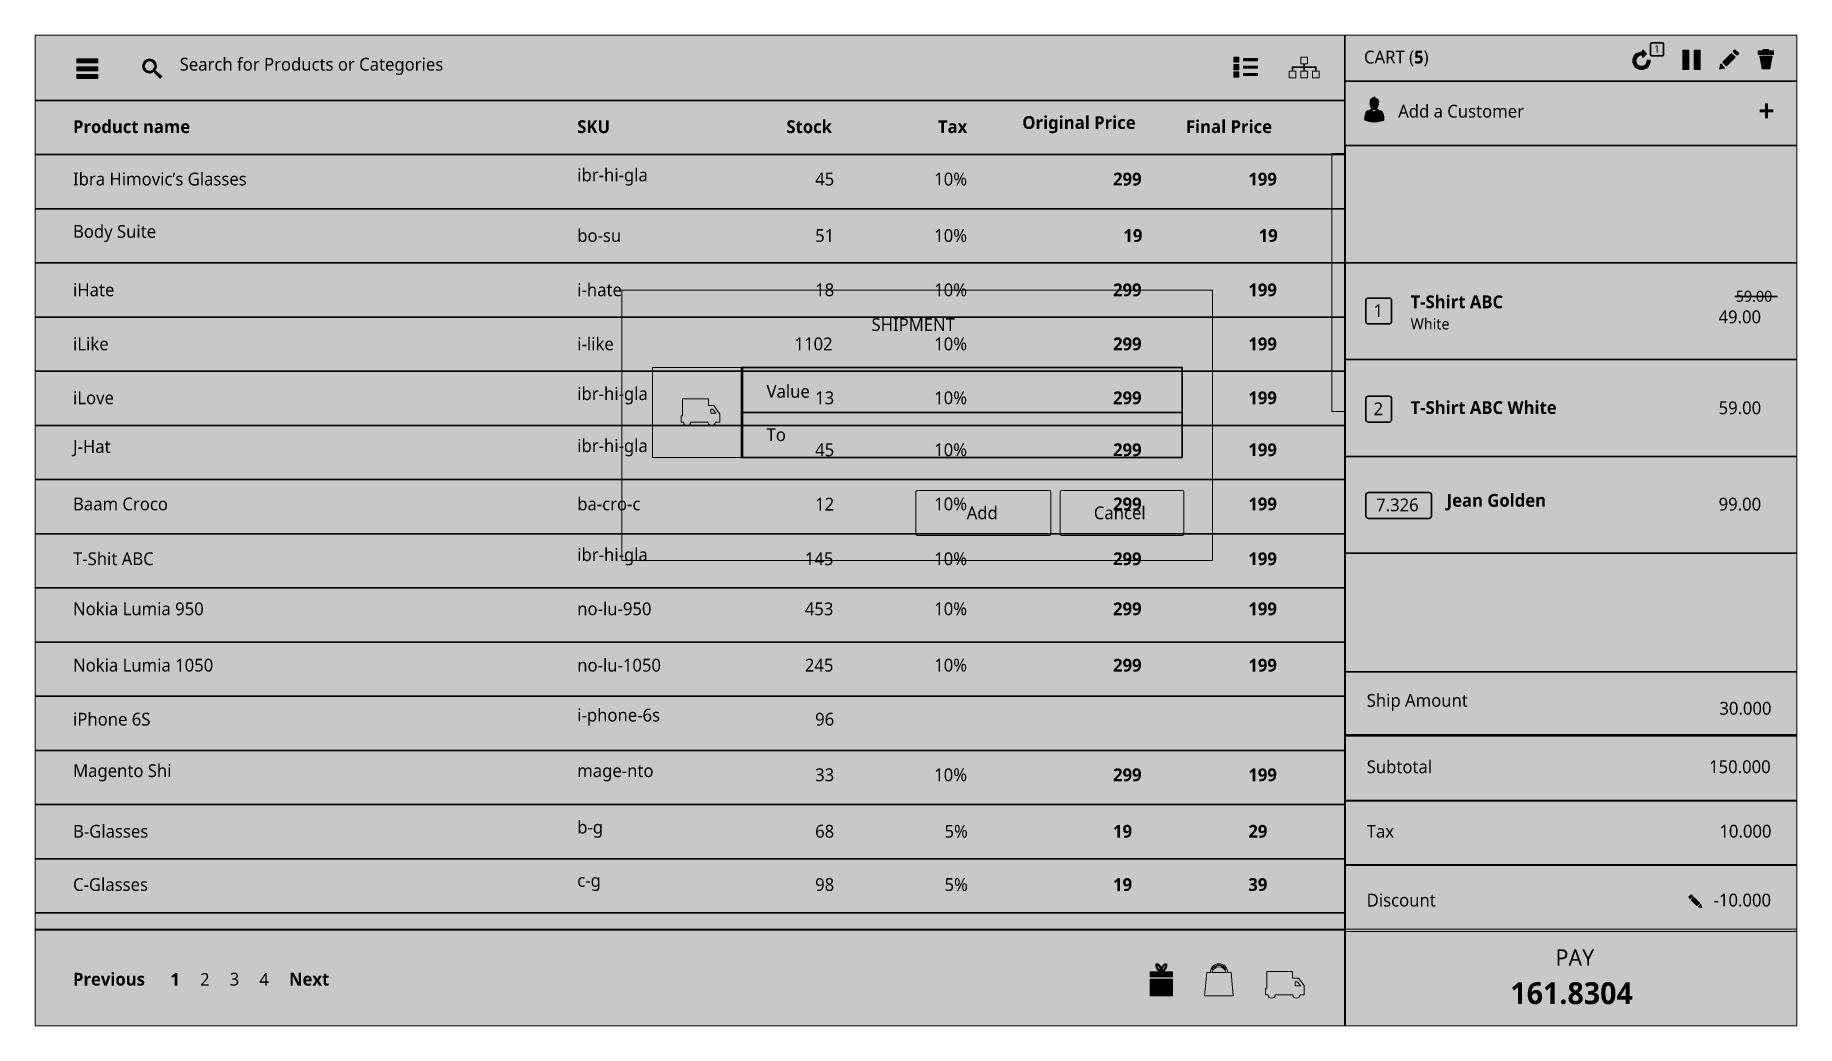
# Model space of a CAD drawing. Header units: inches. Extents: x 0 to 1366, y -768 to 0.
import ezdxf

# ---------------------------------------------------------------- set-up
doc = ezdxf.new("R2010")
doc.units = ezdxf.units.IN
doc.header["$MEASUREMENT"] = 0
for name, color, linetype in [('Container', 7, 'Continuous'), ('Layouts', 7, 'Continuous'), ('Lines', 7, 'Continuous'), ('Main', 7, 'Continuous'), ('Subject', 7, 'Continuous')]:
    doc.layers.add(name, color=color, linetype=linetype)

msp = doc.modelspace()

# ---------------------------------------------------------------- texts
at = {"layer": 'Main', "color": 251, "true_color": 0x4d4d4d, "char_height": 9.912, "attachment_point": 7}
for s, insert in [('\\fOpen Sans|b0|i0|c0|p34;\\W1;CART (\\fOpen Sans|b1|i0|c0|p34;5\\fOpen Sans|b0|i0|c0|p34;)', (1030.4, -24.1)), ('\\fOpen Sans|b1|i0|c0|p34;\\W1;Product name', (29.3, -76)), ('\\fOpen Sans|b1|i0|c0|p34;\\W1;SKU', (420.3, -76)), ('\\fOpen Sans|b1|i0|c0|p34;\\W1;Stock', (582.5, -76)), ('\\fOpen Sans|b1|i0|c0|p34;\\W1;Tax', (700, -76)), ('\\fOpen Sans|b1|i0|c0|p34;\\W1;Original Price', (765.4, -76)), ('\\fOpen Sans|b1|i0|c0|p34;\\W1;Final Price', (892.3, -76)), ('\\fOpen Sans|b0|i0|c0|p34;\\W1;Ibra Himovic’s Glasses', (29.3, -116.6)), ('\\fOpen Sans|b0|i0|c0|p34;\\W1;ibr-hi-gla', (420.3, -116.6)), ('\\fOpen Sans|b0|i0|c0|p34;\\W1;45', (604.8, -116.6)), ('\\fOpen Sans|b0|i0|c0|p34;\\W1;10%', (697.1, -116.6)), ('\\fOpen Sans|b1|i0|c0|p34;\\W1;299', (835.8, -116.6)), ('\\fOpen Sans|b1|i0|c0|p34;\\W1;199', (940.7, -116.6)), ('\\fOpen Sans|b0|i0|c0|p34;\\W1;Body Suite', (29.3, -160.4)), ('\\fOpen Sans|b0|i0|c0|p34;\\W1;bo-su', (420.3, -160.4)), ('\\fOpen Sans|b0|i0|c0|p34;\\W1;10%', (697.1, -160.4)), ('\\fOpen Sans|b1|i0|c0|p34;\\W1;19', (843.8, -160.4)), ('\\fOpen Sans|b1|i0|c0|p34;\\W1;19', (948.7, -160.4)), ('\\fOpen Sans|b0|i0|c0|p34;\\W1;51', (604.8, -160.4)), ('\\fOpen Sans|b0|i0|c0|p34;\\W1;iHate', (29.3, -202.5)), ('\\fOpen Sans|b0|i0|c0|p34;\\W1;i-hate', (420.3, -202.5)), ('\\fOpen Sans|b0|i0|c0|p34;\\W1;18', (604.8, -202.5)), ('\\fOpen Sans|b0|i0|c0|p34;\\W1;10%', (697.1, -202.5)), ('\\fOpen Sans|b1|i0|c0|p34;\\W1;299', (835.8, -202.5)), ('\\fOpen Sans|b1|i0|c0|p34;\\W1;199', (940.7, -202.5)), ('\\fOpen Sans|b1|i0|c0|p34;\\W1;T-Shirt ABC', (1066.5, -211.8)), ('\\fOpen Sans|b0|i0|c0|p34;\\W1;1', (1037.8, -218.5)), ('\\fOpen Sans|b0|i0|c0|p34;\\W1;49.00', (1305.3, -223.5)), ('\\fOpen Sans|b0|i0|c0|p34;\\W1;iLike', (29.3, -244.4)), ('\\fOpen Sans|b0|i0|c0|p34;\\W1;i-like', (420.3, -244.4)), ('\\fOpen Sans|b0|i0|c0|p34;\\W1;1102', (588.8, -244.4)), ('\\fOpen Sans|b0|i0|c0|p34;\\W1;10%', (697.1, -244.4)), ('\\fOpen Sans|b1|i0|c0|p34;\\W1;299', (835.8, -244.4)), ('\\fOpen Sans|b1|i0|c0|p34;\\W1;199', (940.7, -244.4)), ('\\fOpen Sans|b0|i0|c0|p34;\\W1;ibr-hi-gla', (420.3, -286.2)), ('\\fOpen Sans|b0|i0|c0|p34;\\W1;iLove', (29.3, -286.2)), ('\\fOpen Sans|b0|i0|c0|p34;\\W1;13', (604.8, -286.2)), ('\\fOpen Sans|b0|i0|c0|p34;\\W1;10%', (697.1, -286.2)), ('\\fOpen Sans|b1|i0|c0|p34;\\W1;299', (835.8, -286.2)), ('\\fOpen Sans|b1|i0|c0|p34;\\W1;199', (940.7, -286.2)), ('\\fOpen Sans|b0|i0|c0|p34;\\W1;2', (1037.8, -294.6)), ('\\fOpen Sans|b1|i0|c0|p34;\\W1;T-Shirt ABC White', (1066.5, -293.8)), ('\\fOpen Sans|b0|i0|c0|p34;\\W1;59.00', (1305.4, -294)), ('\\fOpen Sans|b0|i0|c0|p34;\\W1;J-Hat', (29.3, -326.5)), ('\\fOpen Sans|b0|i0|c0|p34;\\W1;ibr-hi-gla', (420.3, -326.5)), ('\\fOpen Sans|b0|i0|c0|p34;\\W1;45', (604.8, -326.5)), ('\\fOpen Sans|b0|i0|c0|p34;\\W1;10%', (697.1, -326.5)), ('\\fOpen Sans|b1|i0|c0|p34;\\W1;299', (835.8, -326.5)), ('\\fOpen Sans|b1|i0|c0|p34;\\W1;199', (940.7, -326.5)), ('\\fOpen Sans|b1|i0|c0|p34;\\W1;Jean Golden', (1094.5, -368.5)), ('\\fOpen Sans|b0|i0|c0|p34;\\W1;Baam Croco', (29.3, -368.5)), ('\\fOpen Sans|b0|i0|c0|p34;\\W1;ba-cro-c', (420.3, -368.5)), ('\\fOpen Sans|b0|i0|c0|p34;\\W1;12', (604.8, -368.5)), ('\\fOpen Sans|b0|i0|c0|p34;\\W1;10%', (697.1, -368.5)), ('\\fOpen Sans|b1|i0|c0|p34;\\W1;299', (835.8, -368.5)), ('\\fOpen Sans|b1|i0|c0|p34;\\W1;199', (940.7, -368.5)), ('\\fOpen Sans|b0|i0|c0|p34;\\W1;7.326', (1039.8, -369.3)), ('\\fOpen Sans|b0|i0|c0|p34;\\W1;99.00', (1305.4, -368.7)), ('\\fOpen Sans|b0|i0|c0|p34;\\W1;T-Shit ABC', (29.3, -411)), ('\\fOpen Sans|b0|i0|c0|p34;\\W1;ibr-hi-gla', (420.3, -411)), ('\\fOpen Sans|b0|i0|c0|p34;\\W1;145', (596.8, -411)), ('\\fOpen Sans|b0|i0|c0|p34;\\W1;10%', (697.1, -411)), ('\\fOpen Sans|b1|i0|c0|p34;\\W1;299', (835.8, -411)), ('\\fOpen Sans|b1|i0|c0|p34;\\W1;199', (940.7, -411)), ('\\fOpen Sans|b0|i0|c0|p34;\\W1;Nokia Lumia 950', (29.3, -449.8)), ('\\fOpen Sans|b0|i0|c0|p34;\\W1;no-lu-950', (420.3, -449.8)), ('\\fOpen Sans|b0|i0|c0|p34;\\W1;453', (596.8, -449.8)), ('\\fOpen Sans|b0|i0|c0|p34;\\W1;10%', (697.1, -449.8)), ('\\fOpen Sans|b1|i0|c0|p34;\\W1;299', (835.8, -449.8)), ('\\fOpen Sans|b1|i0|c0|p34;\\W1;199', (940.7, -449.8)), ('\\fOpen Sans|b0|i0|c0|p34;\\W1;Nokia Lumia 1050', (29.3, -493.5)), ('\\fOpen Sans|b0|i0|c0|p34;\\W1;no-lu-1050', (420.3, -493.5)), ('\\fOpen Sans|b0|i0|c0|p34;\\W1;245', (596.8, -493.5)), ('\\fOpen Sans|b0|i0|c0|p34;\\W1;10%', (697.1, -493.5)), ('\\fOpen Sans|b1|i0|c0|p34;\\W1;299', (835.8, -493.5)), ('\\fOpen Sans|b1|i0|c0|p34;\\W1;199', (940.7, -493.5)), ('\\fOpen Sans|b0|i0|c0|p34;\\W1;Ship Amount', (1032.5, -524)), ('\\fOpen Sans|b0|i0|c0|p34;\\W1;30.000', (1306, -527)), ('\\fOpen Sans|b0|i0|c0|p34;\\W1;iPhone 6S', (29.3, -535.4)), ('\\fOpen Sans|b0|i0|c0|p34;\\W1;i-phone-6s', (420.3, -535.4)), ('\\fOpen Sans|b0|i0|c0|p34;\\W1;96', (604.8, -535.4)), ('\\fOpen Sans|b0|i0|c0|p34;\\W1;Magento Shi', (29.3, -578.5)), ('\\fOpen Sans|b0|i0|c0|p34;\\W1;mage-nto', (420.3, -578.5)), ('\\fOpen Sans|b0|i0|c0|p34;\\W1;33', (604.8, -578.5)), ('\\fOpen Sans|b0|i0|c0|p34;\\W1;10%', (697.1, -578.5)), ('\\fOpen Sans|b1|i0|c0|p34;\\W1;299', (835.8, -578.5)), ('\\fOpen Sans|b1|i0|c0|p34;\\W1;199', (940.7, -578.5)), ('\\fOpen Sans|b0|i0|c0|p34;\\W1;Subtotal', (1032.5, -572.3)), ('\\fOpen Sans|b0|i0|c0|p34;\\W1;150.000', (1298, -572.3)), ('\\fOpen Sans|b0|i0|c0|p34;\\W1;B-Glasses', (29.3, -622.3)), ('\\fOpen Sans|b0|i0|c0|p34;\\W1;b-g', (420.3, -622.3)), ('\\fOpen Sans|b0|i0|c0|p34;\\W1;68', (604.8, -622.3)), ('\\fOpen Sans|b0|i0|c0|p34;\\W1;5%', (705.1, -622.3)), ('\\fOpen Sans|b1|i0|c0|p34;\\W1;19', (835.8, -622.3)), ('\\fOpen Sans|b1|i0|c0|p34;\\W1;29', (940.7, -622.3)), ('\\fOpen Sans|b0|i0|c0|p34;\\W1;Tax', (1032.5, -622.3)), ('\\fOpen Sans|b0|i0|c0|p34;\\W1;10.000', (1306, -622.3)), ('\\fOpen Sans|b0|i0|c0|p34;\\W1;C-Glasses', (29.3, -663.6)), ('\\fOpen Sans|b0|i0|c0|p34;\\W1;c-g', (420.3, -663.6)), ('\\fOpen Sans|b0|i0|c0|p34;\\W1;98', (604.8, -663.6)), ('\\fOpen Sans|b0|i0|c0|p34;\\W1;5%', (705.1, -663.6)), ('\\fOpen Sans|b1|i0|c0|p34;\\W1;19', (835.8, -663.6)), ('\\fOpen Sans|b1|i0|c0|p34;\\W1;39', (940.7, -663.6)), ('\\fOpen Sans|b0|i0|c0|p34;\\W1;Discount', (1032.5, -675.7)), ('\\fOpen Sans|b0|i0|c0|p34;\\W1;-10.000', (1301.5, -675.7))]:
    msp.add_mtext(s, dxfattribs=dict(at, insert=insert))
at = {"layer": 'Main', "color": 8, "true_color": 0x808080, "attachment_point": 7}
for s, insert, char_height in [('\\fOpen Sans|b0|i0|c0|p34;\\W1;Search for Products or Categories', (112, -30.8), 9.912), ('\\fOpen Sans|b0|i0|c0|p34;\\W1;White', (1066.5, -228.2), 8.496), ('\\fOpen Sans|b1|i0|c0|p34;\\W1;Previous', (29.3, -737), 9.912), ('\\fOpen Sans|b1|i0|c0|p34;\\W1;1', (104.8, -737), 9.912), ('\\fOpen Sans|b0|i0|c0|p34;\\W1;2', (127.8, -737), 9.912), ('\\fOpen Sans|b0|i0|c0|p34;\\W1;3', (150.8, -737), 9.912), ('\\fOpen Sans|b0|i0|c0|p34;\\W1;4', (173.8, -737), 9.912), ('\\fOpen Sans|b1|i0|c0|p34;\\W1;Next', (196.8, -737), 9.912)]:
    msp.add_mtext(s, dxfattribs=dict(at, insert=insert, char_height=char_height))
at = {"layer": 'Main', "color": 253, "true_color": 0xb3b3b3, "attachment_point": 7}
for s, insert, char_height in [('\\fOpen Sans|b0|i0|c0|p34;\\W1;Add a Customer', (1056.9, -64), 9.912), ('\\fOpen Sans|b1|i0|c0|p34;\\W1;+', (1336.2, -67), 16.992)]:
    msp.add_mtext(s, dxfattribs=dict(at, insert=insert, char_height=char_height))
at = {"layer": 'Main', "color": 7, "true_color": 0xf2f2f2, "attachment_point": 7}
for s, insert, char_height in [('\\fOpen Sans|b0|i0|c0|p34;\\W1;PAY', (1178.9, -721.5), 12.744), ('\\fOpen Sans|b1|i0|c0|p34;\\W1;161.8304', (1143.9, -751.5), 16.992)]:
    msp.add_mtext(s, dxfattribs=dict(at, insert=insert, char_height=char_height))
at = {"layer": 'Subject', "color": 251, "true_color": 0x4d4d4d, "char_height": 9.912, "attachment_point": 7}
for s, insert in [('\\fOpen Sans|b0|i0|c0|p34;\\W1;SHIPMENT', (648.5, -229.4)), ('\\fOpen Sans|b0|i0|c0|p34;\\W1;Value', (567.1, -281.2)), ('\\fOpen Sans|b0|i0|c0|p34;\\W1;To', (567.1, -314.8))]:
    msp.add_mtext(s, dxfattribs=dict(at, insert=insert))
at = {"layer": 'Subject', "color": 18, "true_color": 0x000000, "char_height": 9.912, "attachment_point": 7}
for s, insert in [('\\fOpen Sans|b0|i0|c0|p34;\\W1;Add', (722.3, -375.4)), ('\\fOpen Sans|b0|i0|c0|p34;\\W1;Cancel', (820.9, -375.4))]:
    msp.add_mtext(s, dxfattribs=dict(at, insert=insert))

# ---------------------------------------------------------------- blocks, each defined once
blk = doc.blocks.new('block 5')
at = {"layer": 'Main', "true_color": 0x4d4d4d}
h = blk.add_hatch(color=251, dxfattribs=at)
h.dxf.hatch_style = 2
edge = h.paths.add_edge_path()
edge.add_spline(control_points=[(84.8, -20.1), (82.7, -22.2), (82.7, -25.6), (84.8, -27.7), (86.8, -29.7), (89.9, -29.8), (92, -28.1), (92, -28.1), (92.1, -28.1), (92.1, -28.1), (92.5, -27.7), (92.6, -27.6), (92.8, -27.3), (94.5, -25.2), (94.4, -22.1), (92.4, -20.1), (90.3, -18), (86.9, -18), (84.8, -20.1)], knot_values=[0, 0, 0, 0, 1, 1, 1, 2, 2, 2, 3, 3, 3, 4, 4, 4, 5, 5, 5, 6, 6, 6, 6], degree=3, periodic=1)
edge = h.paths.add_edge_path()
edge.add_spline(control_points=[(91.5, -21.1), (93, -22.7), (93, -25.2), (91.5, -26.8), (89.9, -28.4), (87.3, -28.3), (85.8, -26.8), (84.2, -25.2), (84.2, -22.6), (85.8, -21.1), (87.4, -19.5), (89.9, -19.5), (91.5, -21.1)], knot_values=[0, 0, 0, 0, 1, 1, 1, 2, 2, 2, 3, 3, 3, 4, 4, 4, 4], degree=3, periodic=1)
at = {"layer": 'Main', "lineweight": 0}
for points, knots in [([(84.8, -20.1), (82.7, -22.2), (82.7, -25.6), (84.8, -27.7), (86.8, -29.7), (89.9, -29.8), (92, -28.1), (92, -28.1), (92.1, -28.1), (92.1, -28.1), (92.5, -27.7), (92.6, -27.6), (92.8, -27.3), (94.5, -25.2), (94.4, -22.1), (92.4, -20.1), (90.3, -18), (86.9, -18), (84.8, -20.1)], [0, 0, 0, 0, 1, 1, 1, 2, 2, 2, 3, 3, 3, 4, 4, 4, 5, 5, 5, 6, 6, 6, 6]), ([(91.5, -21.1), (93, -22.7), (93, -25.2), (91.5, -26.8), (89.9, -28.4), (87.3, -28.3), (85.8, -26.8), (84.2, -25.2), (84.2, -22.6), (85.8, -21.1), (87.4, -19.5), (89.9, -19.5), (91.5, -21.1)], [0, 0, 0, 0, 1, 1, 1, 2, 2, 2, 3, 3, 3, 4, 4, 4, 4])]:
    blk.add_open_spline(points, degree=3, knots=knots, dxfattribs=at)
blk = doc.blocks.new('block 4')
at = {"layer": 'Main'}
blk.add_blockref('block 5', (0, 0), dxfattribs=at)
blk = doc.blocks.new('block 7')
at = {"layer": 'Main', "true_color": 0x4d4d4d}
h = blk.add_hatch(color=251, dxfattribs=at)
h.dxf.hatch_style = 2
h.paths.add_polyline_path([(96.8, -33.3), (98.2, -32), (93.6, -27.8), (92.6, -28.8)])
at = {"layer": 'Main', "lineweight": 0}
blk.add_lwpolyline([(96.8, -33.3), (98.2, -32), (93.6, -27.8), (92.6, -28.8), (96.8, -33.3)], dxfattribs=at)
blk = doc.blocks.new('block 6')
at = {"layer": 'Main'}
blk.add_blockref('block 7', (0, 0), dxfattribs=at)
blk = doc.blocks.new('block 3')
at = {"layer": 'Main'}
for name in ['block 4', 'block 6']:
    blk.add_blockref(name, (0, 0), dxfattribs=at)
blk = doc.blocks.new('block 2')
at = {"layer": 'Main'}
blk.add_blockref('block 3', (0, 0), dxfattribs=at)
blk = doc.blocks.new('block 8')
at = {"layer": 'Main', "true_color": 0x4d4d4d}
h = blk.add_hatch(color=251, dxfattribs=at)
h.dxf.hatch_style = 2
h.paths.add_polyline_path([(993.3, -27.9), (993.3, -24.6), (984.2, -24.6), (984.2, -22.2), (986.5, -22.2), (986.5, -17.1), (981.3, -17.1), (981.3, -22.2), (983.7, -22.2), (983.7, -24.6), (974.8, -24.6), (974.8, -27.9), (972.4, -27.9), (972.4, -33.1), (977.6, -33.1), (977.6, -27.9), (975.3, -27.9), (975.3, -25.1), (983.7, -25.1), (983.7, -27.9), (981.3, -27.9), (981.3, -33.1), (986.5, -33.1), (986.5, -27.9), (984.2, -27.9), (984.2, -25.1), (992.8, -25.1), (992.8, -27.9), (990.5, -27.9), (990.5, -33.1), (995.6, -33.1), (995.6, -27.9)])
at = {"layer": 'Main', "lineweight": 0}
blk.add_lwpolyline([(993.3, -27.9), (993.3, -24.6), (984.2, -24.6), (984.2, -22.2), (986.5, -22.2), (986.5, -17.1), (981.3, -17.1), (981.3, -22.2), (983.7, -22.2), (983.7, -24.6), (974.8, -24.6), (974.8, -27.9), (972.4, -27.9), (972.4, -33.1), (977.6, -33.1), (977.6, -27.9), (975.3, -27.9), (975.3, -25.1), (983.7, -25.1), (983.7, -27.9), (981.3, -27.9), (981.3, -33.1), (986.5, -33.1), (986.5, -27.9), (984.2, -27.9), (984.2, -25.1), (992.8, -25.1), (992.8, -27.9), (990.5, -27.9), (990.5, -33.1), (995.6, -33.1), (995.6, -27.9), (993.3, -27.9)], dxfattribs=at)
blk = doc.blocks.new('block 9')
at = {"layer": 'Main', "true_color": 0x4d4d4d}
h = blk.add_hatch(color=251, dxfattribs=at)
h.dxf.hatch_style = 2
h.paths.add_polyline_path([(1348, -12), (1348, -15), (1336, -15), (1336, -12), (1340, -12), (1340, -11), (1344, -11), (1344, -12)])
h = blk.add_hatch(color=251, dxfattribs=at)
h.dxf.hatch_style = 2
h.paths.add_polyline_path([(1345, -26), (1339.2, -26), (1337.3, -16.3), (1346.8, -16.3)])
at = {"layer": 'Main', "lineweight": 0}
for points in [[(1348, -12), (1348, -15), (1336, -15), (1336, -12), (1340, -12), (1340, -11), (1344, -11), (1344, -12), (1348, -12)], [(1345, -26), (1339.2, -26), (1337.3, -16.3), (1346.8, -16.3), (1345, -26)]]:
    blk.add_lwpolyline(points, dxfattribs=at)
blk = doc.blocks.new('block 10')
at = {"layer": 'Main', "true_color": 0x4d4d4d}
h = blk.add_hatch(color=251, dxfattribs=at)
h.dxf.hatch_style = 2
h.paths.add_polyline_path([(1282.4, -26.5), (1277.7, -26.5), (1277.7, -11.5), (1282.4, -11.5)])
h = blk.add_hatch(color=251, dxfattribs=at)
h.dxf.hatch_style = 2
h.paths.add_polyline_path([(1291, -26.5), (1286.4, -26.5), (1286.4, -11.5), (1291, -11.5)])
at = {"layer": 'Main', "lineweight": 0}
for points in [[(1282.4, -26.5), (1277.7, -26.5), (1277.7, -11.5), (1282.4, -11.5), (1282.4, -26.5)], [(1291, -26.5), (1286.4, -26.5), (1286.4, -11.5), (1291, -11.5), (1291, -26.5)]]:
    blk.add_lwpolyline(points, dxfattribs=at)
blk = doc.blocks.new('block 11')
at = {"layer": 'Main', "true_color": 0x4d4d4d}
h = blk.add_hatch(color=251, dxfattribs=at)
h.dxf.hatch_style = 2
h.paths.add_polyline_path([(1318.1, -11.3), (1316.8, -12.6), (1319.6, -15.5), (1321, -14.2)])
h = blk.add_hatch(color=251, dxfattribs=at)
h.dxf.hatch_style = 2
h.paths.add_polyline_path([(1310, -25.2), (1307.1, -22.3), (1306.8, -22.6), (1306, -26.3), (1309.7, -25.5)])
h = blk.add_hatch(color=251, dxfattribs=at)
h.dxf.hatch_style = 2
h.paths.add_polyline_path([(1308.6, -20.9), (1311.4, -23.7), (1318.2, -17), (1315.3, -14.1)])
at = {"layer": 'Main', "lineweight": 0}
for points in [[(1318.1, -11.3), (1316.8, -12.6), (1319.6, -15.5), (1321, -14.2), (1318.1, -11.3)], [(1310, -25.2), (1307.1, -22.3), (1306.8, -22.6), (1306, -26.3), (1309.7, -25.5), (1310, -25.2)], [(1308.6, -20.9), (1311.4, -23.7), (1318.2, -17), (1315.3, -14.1), (1308.6, -20.9)]]:
    blk.add_lwpolyline(points, dxfattribs=at)
blk = doc.blocks.new('block 14')
at = {"layer": 'Main', "true_color": 0x464e55}
h = blk.add_hatch(color=251, dxfattribs=at)
h.dxf.hatch_style = 2
edge = h.paths.add_edge_path()
edge.add_spline(control_points=[(1245.6, -26.6), (1241.8, -26.6), (1238.8, -23.5), (1238.8, -19.8), (1238.8, -16), (1241.8, -13), (1245.6, -13), (1245.8, -13), (1246.1, -13), (1246.3, -13), (1246.3, -13), (1246.3, -11.9), (1246.3, -11.9), (1246.3, -11.8), (1246.4, -11.7), (1246.5, -11.6), (1246.7, -11.6), (1246.8, -11.6), (1246.9, -11.7), (1246.9, -11.7), (1249.3, -14.1), (1249.3, -14.1), (1249.5, -14.2), (1249.5, -14.5), (1249.3, -14.6), (1249.3, -14.6), (1246.9, -17), (1246.9, -17), (1246.8, -17.1), (1246.7, -17.1), (1246.5, -17.1), (1246.4, -17), (1246.3, -16.9), (1246.3, -16.8), (1246.3, -16.8), (1246.3, -15.6), (1246.3, -15.6), (1246.1, -15.5), (1245.8, -15.5), (1245.6, -15.5), (1243.2, -15.5), (1241.3, -17.4), (1241.3, -19.8), (1241.3, -22.2), (1243.2, -24.1), (1245.6, -24.1), (1247.9, -24.1), (1249.9, -22.2), (1249.9, -19.8), (1249.9, -19.6), (1250, -19.4), (1250.2, -19.4), (1250.2, -19.4), (1252, -19.4), (1252, -19.4), (1252.2, -19.4), (1252.4, -19.6), (1252.4, -19.8), (1252.4, -23.5), (1249.3, -26.6), (1245.6, -26.6)], knot_values=[0, 0, 0, 0, 1, 1, 1, 2, 2, 2, 3, 3, 3, 4, 4, 4, 5, 5, 5, 6, 6, 6, 7, 7, 7, 8, 8, 8, 9, 9, 9, 10, 10, 10, 11, 11, 11, 12, 12, 12, 13, 13, 13, 14, 14, 14, 15, 15, 15, 16, 16, 16, 17, 17, 17, 18, 18, 18, 19, 19, 19, 20, 20, 20, 20], degree=3, periodic=1)
at = {"layer": 'Main', "lineweight": 0}
blk.add_open_spline([(1245.6, -26.6), (1241.8, -26.6), (1238.8, -23.5), (1238.8, -19.8), (1238.8, -16), (1241.8, -13), (1245.6, -13), (1245.8, -13), (1246.1, -13), (1246.3, -13), (1246.3, -13), (1246.3, -11.9), (1246.3, -11.9), (1246.3, -11.8), (1246.4, -11.7), (1246.5, -11.6), (1246.7, -11.6), (1246.8, -11.6), (1246.9, -11.7), (1246.9, -11.7), (1249.3, -14.1), (1249.3, -14.1), (1249.5, -14.2), (1249.5, -14.5), (1249.3, -14.6), (1249.3, -14.6), (1246.9, -17), (1246.9, -17), (1246.8, -17.1), (1246.7, -17.1), (1246.5, -17.1), (1246.4, -17), (1246.3, -16.9), (1246.3, -16.8), (1246.3, -16.8), (1246.3, -15.6), (1246.3, -15.6), (1246.1, -15.5), (1245.8, -15.5), (1245.6, -15.5), (1243.2, -15.5), (1241.3, -17.4), (1241.3, -19.8), (1241.3, -22.2), (1243.2, -24.1), (1245.6, -24.1), (1247.9, -24.1), (1249.9, -22.2), (1249.9, -19.8), (1249.9, -19.6), (1250, -19.4), (1250.2, -19.4), (1250.2, -19.4), (1252, -19.4), (1252, -19.4), (1252.2, -19.4), (1252.4, -19.6), (1252.4, -19.8), (1252.4, -23.5), (1249.3, -26.6), (1245.6, -26.6)], degree=3, knots=[0, 0, 0, 0, 1, 1, 1, 2, 2, 2, 3, 3, 3, 4, 4, 4, 5, 5, 5, 6, 6, 6, 7, 7, 7, 8, 8, 8, 9, 9, 9, 10, 10, 10, 11, 11, 11, 12, 12, 12, 13, 13, 13, 14, 14, 14, 15, 15, 15, 16, 16, 16, 17, 17, 17, 18, 18, 18, 19, 19, 19, 20, 20, 20, 20], dxfattribs=at)
blk = doc.blocks.new('block 13')
at = {"layer": 'Main'}
blk.add_blockref('block 14', (0, 0), dxfattribs=at)
blk = doc.blocks.new('block 12')
at = {"layer": 'Main', "color": 8, "lineweight": 35, "true_color": 0x808080}
blk.add_open_spline([(1261.7, -16), (1261.7, -16), (1253.7, -16), (1253.7, -16), (1253.2, -16), (1252.7, -15.6), (1252.7, -15), (1252.7, -15), (1252.7, -7), (1252.7, -7), (1252.7, -6.4), (1253.2, -6), (1253.7, -6), (1253.7, -6), (1261.7, -6), (1261.7, -6), (1262.3, -6), (1262.7, -6.4), (1262.7, -7), (1262.7, -7), (1262.7, -15), (1262.7, -15), (1262.7, -15.6), (1262.3, -16), (1261.7, -16)], degree=3, knots=[0, 0, 0, 0, 1, 1, 1, 2, 2, 2, 3, 3, 3, 4, 4, 4, 5, 5, 5, 6, 6, 6, 7, 7, 7, 8, 8, 8, 8], dxfattribs=at)
at = {"layer": 'Main'}
blk.add_blockref('block 13', (0, 0), dxfattribs=at)
at = {"layer": 'Main', "color": 251, "true_color": 0x666666, "insert": (1255.5, -13.5), "char_height": 5.664, "attachment_point": 7}
blk.add_mtext('\\fOpen Sans Light|b0|i0|c0|p34;\\W1;1', dxfattribs=at)
blk = doc.blocks.new('block 15')
at = {"layer": 'Main', "lineweight": 0}
blk.add_lwpolyline([(1366, -693), (1016, -693), (1016, -643), (1366, -643), (1366, -693)], dxfattribs=at)
at = {"layer": 'Main', "color": 254, "lineweight": 35, "true_color": 0xe6e6e6}
blk.add_lwpolyline([(1366, -643.5), (1016, -643.5)], dxfattribs=at)
blk = doc.blocks.new('block 16')
at = {"layer": 'Main', "lineweight": 0}
blk.add_lwpolyline([(1366, -643), (1016, -643), (1016, -593), (1366, -593), (1366, -643)], dxfattribs=at)
at = {"layer": 'Main', "color": 254, "lineweight": 35, "true_color": 0xe6e6e6}
blk.add_lwpolyline([(1366, -593.5), (1016, -593.5)], dxfattribs=at)
blk = doc.blocks.new('block 17')
at = {"layer": 'Main', "color": 8, "lineweight": 35, "true_color": 0x808080}
blk.add_lwpolyline([(1318, -202.5), (1351, -202.5)], dxfattribs=at)
at = {"layer": 'Main', "color": 8, "true_color": 0x808080, "insert": (1318.7, -206.8), "char_height": 8.496, "attachment_point": 7}
blk.add_mtext('\\fOpen Sans|b0|i0|c0|p34;\\W1;59.00', dxfattribs=at)
blk = doc.blocks.new('block 21')
at = {"layer": 'Main', "true_color": 0x464e55}
h = blk.add_hatch(color=251, dxfattribs=at)
h.dxf.hatch_style = 2
h.paths.add_polyline_path([(864.7, -731.8), (864.7, -744.9), (871.9, -744.9), (871.9, -731.8)])
at = {"layer": 'Main', "lineweight": 0}
blk.add_lwpolyline([(864.7, -731.8), (864.7, -744.9), (871.9, -744.9), (871.9, -731.8), (864.7, -731.8)], dxfattribs=at)
blk = doc.blocks.new('block 20')
at = {"layer": 'Main'}
blk.add_blockref('block 21', (0, 0), dxfattribs=at)
blk = doc.blocks.new('block 23')
at = {"layer": 'Main', "true_color": 0x464e55}
h = blk.add_hatch(color=251, dxfattribs=at)
h.dxf.hatch_style = 2
h.paths.add_polyline_path([(881.8, -744.9), (881.8, -731.8), (874.6, -731.8), (874.6, -744.9)])
at = {"layer": 'Main', "lineweight": 0}
blk.add_lwpolyline([(881.8, -744.9), (881.8, -731.8), (874.6, -731.8), (874.6, -744.9), (881.8, -744.9)], dxfattribs=at)
blk = doc.blocks.new('block 22')
at = {"layer": 'Main'}
blk.add_blockref('block 23', (0, 0), dxfattribs=at)
blk = doc.blocks.new('block 25')
at = {"layer": 'Main', "true_color": 0x464e55}
h = blk.add_hatch(color=251, dxfattribs=at)
h.dxf.hatch_style = 2
h.paths.add_polyline_path([(864.7, -726.1), (864.7, -730.1), (871.9, -730.1), (871.9, -726.1)])
at = {"layer": 'Main', "lineweight": 0}
blk.add_lwpolyline([(864.7, -726.1), (864.7, -730.1), (871.9, -730.1), (871.9, -726.1), (864.7, -726.1)], dxfattribs=at)
blk = doc.blocks.new('block 24')
at = {"layer": 'Main'}
blk.add_blockref('block 25', (0, 0), dxfattribs=at)
blk = doc.blocks.new('block 27')
at = {"layer": 'Main', "true_color": 0x464e55}
h = blk.add_hatch(color=251, dxfattribs=at)
h.dxf.hatch_style = 2
h.paths.add_polyline_path([(881.8, -730.1), (881.8, -726.1), (874.6, -726.1), (874.6, -730.1)])
at = {"layer": 'Main', "lineweight": 0}
blk.add_lwpolyline([(881.8, -730.1), (881.8, -726.1), (874.6, -726.1), (874.6, -730.1), (881.8, -730.1)], dxfattribs=at)
blk = doc.blocks.new('block 26')
at = {"layer": 'Main'}
blk.add_blockref('block 27', (0, 0), dxfattribs=at)
blk = doc.blocks.new('block 29')
at = {"layer": 'Main', "true_color": 0x464e55}
h = blk.add_hatch(color=251, dxfattribs=at)
h.dxf.hatch_style = 2
h.paths.add_polyline_path([(871.9, -744.9), (874.6, -744.9), (874.6, -731.8), (871.9, -731.8)])
at = {"layer": 'Main', "lineweight": 0}
blk.add_lwpolyline([(871.9, -744.9), (874.6, -744.9), (874.6, -731.8), (871.9, -731.8), (871.9, -744.9)], dxfattribs=at)
blk = doc.blocks.new('block 28')
at = {"layer": 'Main'}
blk.add_blockref('block 29', (0, 0), dxfattribs=at)
blk = doc.blocks.new('block 31')
at = {"layer": 'Main', "true_color": 0x464e55}
h = blk.add_hatch(color=251, dxfattribs=at)
h.dxf.hatch_style = 2
h.paths.add_polyline_path([(874.6, -726.1), (871.9, -726.1), (871.9, -730.1), (874.6, -730.1)])
at = {"layer": 'Main', "lineweight": 0}
blk.add_lwpolyline([(874.6, -726.1), (871.9, -726.1), (871.9, -730.1), (874.6, -730.1), (874.6, -726.1)], dxfattribs=at)
blk = doc.blocks.new('block 30')
at = {"layer": 'Main'}
blk.add_blockref('block 31', (0, 0), dxfattribs=at)
blk = doc.blocks.new('block 19')
at = {"layer": 'Main'}
for name in ['block 24', 'block 20', 'block 30', 'block 28', 'block 26', 'block 22']:
    blk.add_blockref(name, (0, 0), dxfattribs=at)
blk = doc.blocks.new('block 33')
at = {"layer": 'Main', "true_color": 0x464e55}
h = blk.add_hatch(color=251, dxfattribs=at)
h.dxf.hatch_style = 2
edge = h.paths.add_edge_path()
edge.add_spline(control_points=[(876.6, -719.9), (875.8, -719.9), (874.7, -720.8), (873.9, -722.1), (873.6, -722.6), (873.4, -723), (873.3, -723.5), (873.1, -723), (872.9, -722.6), (872.7, -722.1), (871.9, -720.8), (870.7, -719.9), (869.9, -719.9), (869.8, -719.9), (869.6, -719.9), (869.5, -720), (868.7, -720.5), (868.8, -722.2), (869.8, -723.8), (870.6, -725.2), (871.7, -726.1), (872.5, -726.1), (872.7, -726.1), (872.8, -726), (873, -725.9), (873.1, -725.9), (873.2, -725.8), (873.3, -725.6), (873.3, -725.8), (873.4, -725.9), (873.6, -725.9), (873.7, -726), (873.8, -726.1), (874, -726.1), (874.8, -726.1), (875.9, -725.2), (876.7, -723.8), (877.7, -722.2), (877.8, -720.5), (877, -720), (876.9, -719.9), (876.8, -719.9), (876.6, -719.9), (876.6, -719.9), (876.6, -719.9), (876.6, -719.9)], knot_values=[0, 0, 0, 0, 1, 1, 1, 2, 2, 2, 3, 3, 3, 4, 4, 4, 5, 5, 5, 6, 6, 6, 7, 7, 7, 8, 8, 8, 9, 9, 9, 10, 10, 10, 11, 11, 11, 12, 12, 12, 13, 13, 13, 14, 14, 14, 15, 15, 15, 15], degree=3, periodic=1)
edge = h.paths.add_edge_path()
edge.add_spline(control_points=[(876.6, -720.8), (876.7, -721.1), (876.7, -722.1), (875.9, -723.3), (875.2, -724.5), (874.4, -725.1), (874.1, -725.1), (874.1, -725.1), (873.8, -724.8), (873.8, -724.8), (873.8, -724.8), (874.2, -723.8), (874.2, -723.8), (874.3, -723.4), (874.5, -723), (874.7, -722.6), (875.4, -721.4), (876.2, -720.9), (876.6, -720.8)], knot_values=[0, 0, 0, 0, 1, 1, 1, 2, 2, 2, 3, 3, 3, 4, 4, 4, 5, 5, 5, 6, 6, 6, 6], degree=3, periodic=0)
edge.add_line((876.6, -720.8), (876.6, -720.8))
edge = h.paths.add_edge_path()
edge.add_spline(control_points=[(870, -720.8), (870.3, -720.9), (871.1, -721.4), (871.8, -722.6), (872.1, -723), (872.2, -723.4), (872.4, -723.8), (872.4, -723.8), (872.7, -724.8), (872.7, -724.8), (872.7, -724.8), (872.5, -725.1), (872.5, -725.1), (872.1, -725.1), (871.3, -724.5), (870.6, -723.3), (869.9, -722.1), (869.9, -721.1), (870, -720.8)], knot_values=[0, 0, 0, 0, 1, 1, 1, 2, 2, 2, 3, 3, 3, 4, 4, 4, 5, 5, 5, 6, 6, 6, 6], degree=3, periodic=0)
edge.add_line((870, -720.8), (870, -720.8))
at = {"layer": 'Main', "lineweight": 0}
for points, knots in [([(876.6, -719.9), (875.8, -719.9), (874.7, -720.8), (873.9, -722.1), (873.6, -722.6), (873.4, -723), (873.3, -723.5), (873.1, -723), (872.9, -722.6), (872.7, -722.1), (871.9, -720.8), (870.7, -719.9), (869.9, -719.9), (869.8, -719.9), (869.6, -719.9), (869.5, -720), (868.7, -720.5), (868.8, -722.2), (869.8, -723.8), (870.6, -725.2), (871.7, -726.1), (872.5, -726.1), (872.7, -726.1), (872.8, -726), (873, -725.9), (873.1, -725.9), (873.2, -725.8), (873.3, -725.6), (873.3, -725.8), (873.4, -725.9), (873.6, -725.9), (873.7, -726), (873.8, -726.1), (874, -726.1), (874.8, -726.1), (875.9, -725.2), (876.7, -723.8), (877.7, -722.2), (877.8, -720.5), (877, -720), (876.9, -719.9), (876.8, -719.9), (876.6, -719.9), (876.6, -719.9), (876.6, -719.9), (876.6, -719.9)], [0, 0, 0, 0, 1, 1, 1, 2, 2, 2, 3, 3, 3, 4, 4, 4, 5, 5, 5, 6, 6, 6, 7, 7, 7, 8, 8, 8, 9, 9, 9, 10, 10, 10, 11, 11, 11, 12, 12, 12, 13, 13, 13, 14, 14, 14, 15, 15, 15, 15]), ([(870, -720.8), (870.3, -720.9), (871.1, -721.4), (871.8, -722.6), (872.1, -723), (872.2, -723.4), (872.4, -723.8), (872.4, -723.8), (872.7, -724.8), (872.7, -724.8), (872.7, -724.8), (872.5, -725.1), (872.5, -725.1), (872.1, -725.1), (871.3, -724.5), (870.6, -723.3), (869.9, -722.1), (869.9, -721.1), (870, -720.8)], [0, 0, 0, 0, 1, 1, 1, 2, 2, 2, 3, 3, 3, 4, 4, 4, 5, 5, 5, 6, 6, 6, 6]), ([(876.6, -720.8), (876.7, -721.1), (876.7, -722.1), (875.9, -723.3), (875.2, -724.5), (874.4, -725.1), (874.1, -725.1), (874.1, -725.1), (873.8, -724.8), (873.8, -724.8), (873.8, -724.8), (874.2, -723.8), (874.2, -723.8), (874.3, -723.4), (874.5, -723), (874.7, -722.6), (875.4, -721.4), (876.2, -720.9), (876.6, -720.8)], [0, 0, 0, 0, 1, 1, 1, 2, 2, 2, 3, 3, 3, 4, 4, 4, 5, 5, 5, 6, 6, 6, 6])]:
    blk.add_open_spline(points, degree=3, knots=knots, dxfattribs=at)
blk = doc.blocks.new('block 32')
at = {"layer": 'Main'}
blk.add_blockref('block 33', (0, 0), dxfattribs=at)
blk = doc.blocks.new('block 18')
at = {"layer": 'Main'}
for name in ['block 32', 'block 19']:
    blk.add_blockref(name, (0, 0), dxfattribs=at)
blk = doc.blocks.new('block 36')
at = {"layer": 'Main', "true_color": 0xb3b3b3}
h = blk.add_hatch(color=253, dxfattribs=at)
h.dxf.hatch_style = 2
edge = h.paths.add_edge_path()
edge.add_spline(control_points=[(1044.8, -59.8), (1044.4, -58.9), (1041.9, -58.2), (1041.9, -58.2), (1040.6, -57.7), (1040.6, -57.2), (1040.6, -57.2), (1038, -62.3), (1036.1, -57.3), (1036.1, -57.3), (1035.9, -57.9), (1033.2, -58.7), (1033.2, -58.7), (1032.5, -59), (1032.1, -59.5), (1032.1, -59.5), (1031, -61.2), (1030.9, -65), (1030.9, -65), (1030.9, -65.8), (1031.2, -65.9), (1031.2, -65.9), (1033.9, -67.1), (1038, -67.3), (1038, -67.3), (1042.3, -67.4), (1045.3, -66.1), (1045.3, -66.1), (1045.8, -65.8), (1045.8, -65.6), (1045.8, -65.6), (1046.1, -62.9), (1044.8, -59.8), (1044.8, -59.8)], knot_values=[0, 0, 0, 0, 1, 1, 1, 2, 2, 2, 3, 3, 3, 4, 4, 4, 5, 5, 5, 6, 6, 6, 7, 7, 7, 8, 8, 8, 9, 9, 9, 10, 10, 10, 11, 11, 11, 11], degree=3, periodic=1)
at = {"layer": 'Main', "lineweight": 0}
blk.add_open_spline([(1044.8, -59.8), (1044.4, -58.9), (1041.9, -58.2), (1041.9, -58.2), (1040.6, -57.7), (1040.6, -57.2), (1040.6, -57.2), (1038, -62.3), (1036.1, -57.3), (1036.1, -57.3), (1035.9, -57.9), (1033.2, -58.7), (1033.2, -58.7), (1032.5, -59), (1032.1, -59.5), (1032.1, -59.5), (1031, -61.2), (1030.9, -65), (1030.9, -65), (1030.9, -65.8), (1031.2, -65.9), (1031.2, -65.9), (1033.9, -67.1), (1038, -67.3), (1038, -67.3), (1042.3, -67.4), (1045.3, -66.1), (1045.3, -66.1), (1045.8, -65.8), (1045.8, -65.6), (1045.8, -65.6), (1046.1, -62.9), (1044.8, -59.8), (1044.8, -59.8)], degree=3, knots=[0, 0, 0, 0, 1, 1, 1, 2, 2, 2, 3, 3, 3, 4, 4, 4, 5, 5, 5, 6, 6, 6, 7, 7, 7, 8, 8, 8, 9, 9, 9, 10, 10, 10, 11, 11, 11, 11], dxfattribs=at)
blk = doc.blocks.new('block 35')
at = {"layer": 'Main'}
blk.add_blockref('block 36', (0, 0), dxfattribs=at)
blk = doc.blocks.new('block 38')
at = {"layer": 'Main', "true_color": 0xb3b3b3}
h = blk.add_hatch(color=253, dxfattribs=at)
h.dxf.hatch_style = 2
edge = h.paths.add_edge_path()
edge.add_spline(control_points=[(1041.5, -53), (1041.7, -52.6), (1042.2, -50.9), (1041.2, -49.9), (1041.2, -49.9), (1040.8, -49.3), (1039.7, -49), (1039.7, -49), (1039.2, -48.8), (1039.2, -48.8), (1039.1, -48.7), (1038.7, -48.3), (1038.7, -47.9), (1038.7, -47.9), (1038.4, -48.1), (1038.3, -48.3), (1038.3, -48.1), (1038.4, -47.9), (1038.6, -47.8), (1038.6, -47.8), (1038.4, -47.9), (1038.3, -48.1), (1038.2, -48.1), (1037.9, -48.3), (1037.8, -48.6), (1037.8, -48.6), (1037.8, -48.6), (1037.8, -48.6), (1037.8, -48.6), (1037.8, -48.5), (1037.6, -48.5), (1037.5, -48.5), (1037.2, -48.6), (1037.2, -48.6), (1037.2, -48.6), (1035.7, -49.2), (1035.2, -50.6), (1035.2, -50.6), (1035, -51.2), (1035.3, -53.1), (1034.8, -52.8), (1035.1, -54), (1035.1, -54), (1035.2, -54.4), (1035.3, -54.5), (1035.4, -54.6), (1035.6, -56.2), (1037, -57.9), (1038.3, -57.9), (1039.8, -57.9), (1041.1, -56.1), (1041.4, -54.6), (1041.4, -54.5), (1041.6, -54.4), (1041.6, -54), (1041.6, -54), (1041.9, -52.9), (1041.5, -53)], knot_values=[0, 0, 0, 0, 1, 1, 1, 2, 2, 2, 3, 3, 3, 4, 4, 4, 5, 5, 5, 6, 6, 6, 7, 7, 7, 8, 8, 8, 9, 9, 9, 10, 10, 10, 11, 11, 11, 12, 12, 12, 13, 13, 13, 14, 14, 14, 15, 15, 15, 16, 16, 16, 17, 17, 17, 18, 18, 18, 19, 19, 19, 19], degree=3, periodic=1)
edge = h.paths.add_edge_path()
edge.add_spline(control_points=[(1038, -48.5), (1038, -48.5), (1038, -48.5), (1038, -48.5), (1038, -48.4), (1038.1, -48.2), (1038.2, -48.1), (1038.1, -48.2), (1038.1, -48.4), (1038, -48.5)], knot_values=[0, 0, 0, 0, 1, 1, 1, 2, 2, 2, 3, 3, 3, 3], degree=3, periodic=1)
at = {"layer": 'Main', "lineweight": 0}
for points, knots in [([(1041.5, -53), (1041.7, -52.6), (1042.2, -50.9), (1041.2, -49.9), (1041.2, -49.9), (1040.8, -49.3), (1039.7, -49), (1039.7, -49), (1039.2, -48.8), (1039.2, -48.8), (1039.1, -48.7), (1038.7, -48.3), (1038.7, -47.9), (1038.7, -47.9), (1038.4, -48.1), (1038.3, -48.3), (1038.3, -48.1), (1038.4, -47.9), (1038.6, -47.8), (1038.6, -47.8), (1038.4, -47.9), (1038.3, -48.1), (1038.2, -48.1), (1037.9, -48.3), (1037.8, -48.6), (1037.8, -48.6), (1037.8, -48.6), (1037.8, -48.6), (1037.8, -48.6), (1037.8, -48.5), (1037.6, -48.5), (1037.5, -48.5), (1037.2, -48.6), (1037.2, -48.6), (1037.2, -48.6), (1035.7, -49.2), (1035.2, -50.6), (1035.2, -50.6), (1035, -51.2), (1035.3, -53.1), (1034.8, -52.8), (1035.1, -54), (1035.1, -54), (1035.2, -54.4), (1035.3, -54.5), (1035.4, -54.6), (1035.6, -56.2), (1037, -57.9), (1038.3, -57.9), (1039.8, -57.9), (1041.1, -56.1), (1041.4, -54.6), (1041.4, -54.5), (1041.6, -54.4), (1041.6, -54), (1041.6, -54), (1041.9, -52.9), (1041.5, -53)], [0, 0, 0, 0, 1, 1, 1, 2, 2, 2, 3, 3, 3, 4, 4, 4, 5, 5, 5, 6, 6, 6, 7, 7, 7, 8, 8, 8, 9, 9, 9, 10, 10, 10, 11, 11, 11, 12, 12, 12, 13, 13, 13, 14, 14, 14, 15, 15, 15, 16, 16, 16, 17, 17, 17, 18, 18, 18, 19, 19, 19, 19]), ([(1038, -48.5), (1038, -48.5), (1038, -48.5), (1038, -48.5), (1038, -48.4), (1038.1, -48.2), (1038.2, -48.1), (1038.1, -48.2), (1038.1, -48.4), (1038, -48.5)], [0, 0, 0, 0, 1, 1, 1, 2, 2, 2, 3, 3, 3, 3])]:
    blk.add_open_spline(points, degree=3, knots=knots, dxfattribs=at)
blk = doc.blocks.new('block 37')
at = {"layer": 'Main'}
blk.add_blockref('block 38', (0, 0), dxfattribs=at)
blk = doc.blocks.new('block 34')
at = {"layer": 'Main'}
for name in ['block 37', 'block 35']:
    blk.add_blockref(name, (0, 0), dxfattribs=at)
blk = doc.blocks.new('block 41')
at = {"layer": 'Main', "true_color": 0x464e55}
h = blk.add_hatch(color=251, dxfattribs=at)
h.dxf.hatch_style = 2
edge = h.paths.add_edge_path()
edge.add_spline(control_points=[(979.5, -731), (979.5, -731), (975, -731), (975, -731), (975, -731), (975, -726), (975, -726), (975, -726), (955, -726), (955, -726), (955, -726), (955, -739), (955, -739), (955, -739), (954, -739), (954, -739), (954, -739), (954, -744), (954, -744), (954, -744), (956, -744), (956, -744), (956.1, -746), (957.3, -746.5), (958.8, -746.5), (960.2, -746.5), (961.4, -746), (961.5, -744), (961.5, -744), (975.2, -744), (975.2, -744), (975.4, -746), (976.6, -746.5), (978, -746.5), (979.5, -746.5), (980.6, -746), (980.8, -744), (980.8, -744), (984, -744), (984, -744), (984, -744), (984, -736.8), (984, -736.8), (984, -736.8), (979.5, -731), (979.5, -731)], knot_values=[0, 0, 0, 0, 1, 1, 1, 2, 2, 2, 3, 3, 3, 4, 4, 4, 5, 5, 5, 6, 6, 6, 7, 7, 7, 8, 8, 8, 9, 9, 9, 10, 10, 10, 11, 11, 11, 12, 12, 12, 13, 13, 13, 14, 14, 14, 15, 15, 15, 15], degree=3, periodic=1)
h.paths.add_polyline_path([(977, -737), (977, -734), (978.6, -734), (981.3, -737)])
at = {"layer": 'Main', "lineweight": 0}
blk.add_lwpolyline([(977, -737), (977, -734), (978.6, -734), (981.3, -737), (977, -737)], dxfattribs=at)
blk.add_open_spline([(979.5, -731), (979.5, -731), (975, -731), (975, -731), (975, -731), (975, -726), (975, -726), (975, -726), (955, -726), (955, -726), (955, -726), (955, -739), (955, -739), (955, -739), (954, -739), (954, -739), (954, -739), (954, -744), (954, -744), (954, -744), (956, -744), (956, -744), (956.1, -746), (957.3, -746.5), (958.8, -746.5), (960.2, -746.5), (961.4, -746), (961.5, -744), (961.5, -744), (975.2, -744), (975.2, -744), (975.4, -746), (976.6, -746.5), (978, -746.5), (979.5, -746.5), (980.6, -746), (980.8, -744), (980.8, -744), (984, -744), (984, -744), (984, -744), (984, -736.8), (984, -736.8), (984, -736.8), (979.5, -731), (979.5, -731)], degree=3, knots=[0, 0, 0, 0, 1, 1, 1, 2, 2, 2, 3, 3, 3, 4, 4, 4, 5, 5, 5, 6, 6, 6, 7, 7, 7, 8, 8, 8, 9, 9, 9, 10, 10, 10, 11, 11, 11, 12, 12, 12, 13, 13, 13, 14, 14, 14, 15, 15, 15, 15], dxfattribs=at)
blk = doc.blocks.new('block 40')
at = {"layer": 'Main'}
blk.add_blockref('block 41', (0, 0), dxfattribs=at)
blk = doc.blocks.new('block 39')
at = {"layer": 'Main'}
blk.add_blockref('block 40', (0, 0), dxfattribs=at)
blk = doc.blocks.new('block 42')
at = {"layer": 'Main', "true_color": 0x4d4d4d}
h = blk.add_hatch(color=251, dxfattribs=at)
h.dxf.hatch_style = 2
h.paths.add_polyline_path([(48.6, -21.4), (32.2, -21.4), (32.2, -18.3), (48.6, -18.3)])
h = blk.add_hatch(color=251, dxfattribs=at)
h.dxf.hatch_style = 2
h.paths.add_polyline_path([(48.6, -27.5), (32.2, -27.5), (32.2, -24.4), (48.6, -24.4)])
h = blk.add_hatch(color=251, dxfattribs=at)
h.dxf.hatch_style = 2
h.paths.add_polyline_path([(48.6, -33.6), (32.2, -33.6), (32.2, -30.5), (48.6, -30.5)])
at = {"layer": 'Main', "lineweight": 0}
for points in [[(48.6, -21.4), (32.2, -21.4), (32.2, -18.3), (48.6, -18.3), (48.6, -21.4)], [(48.6, -27.5), (32.2, -27.5), (32.2, -24.4), (48.6, -24.4), (48.6, -27.5)], [(48.6, -33.6), (32.2, -33.6), (32.2, -30.5), (48.6, -30.5), (48.6, -33.6)]]:
    blk.add_lwpolyline(points, dxfattribs=at)
blk = doc.blocks.new('block 43')
at = {"layer": 'Main', "true_color": 0x4d4d4d}
h = blk.add_hatch(color=251, dxfattribs=at)
h.dxf.hatch_style = 2
h.paths.add_polyline_path([(933.4, -21), (929.4, -21), (929.4, -16.9), (933.4, -16.9)])
h = blk.add_hatch(color=251, dxfattribs=at)
h.dxf.hatch_style = 2
h.paths.add_polyline_path([(933.4, -26.8), (929.4, -26.8), (929.4, -22.7), (933.4, -22.7)])
h = blk.add_hatch(color=251, dxfattribs=at)
h.dxf.hatch_style = 2
h.paths.add_polyline_path([(947.7, -19.8), (937, -19.8), (937, -18.1), (947.7, -18.1)])
h = blk.add_hatch(color=251, dxfattribs=at)
h.dxf.hatch_style = 2
h.paths.add_polyline_path([(947.7, -25.6), (937, -25.6), (937, -23.9), (947.7, -23.9)])
h = blk.add_hatch(color=251, dxfattribs=at)
h.dxf.hatch_style = 2
h.paths.add_polyline_path([(933.4, -32.5), (929.4, -32.5), (929.4, -28.5), (933.4, -28.5)])
h = blk.add_hatch(color=251, dxfattribs=at)
h.dxf.hatch_style = 2
h.paths.add_polyline_path([(947.7, -31.3), (937, -31.3), (937, -29.7), (947.7, -29.7)])
at = {"layer": 'Main', "lineweight": 0}
for points in [[(933.4, -21), (929.4, -21), (929.4, -16.9), (933.4, -16.9), (933.4, -21)], [(933.4, -26.8), (929.4, -26.8), (929.4, -22.7), (933.4, -22.7), (933.4, -26.8)], [(947.7, -19.8), (937, -19.8), (937, -18.1), (947.7, -18.1), (947.7, -19.8)], [(947.7, -25.6), (937, -25.6), (937, -23.9), (947.7, -23.9), (947.7, -25.6)], [(933.4, -32.5), (929.4, -32.5), (929.4, -28.5), (933.4, -28.5), (933.4, -32.5)], [(947.7, -31.3), (937, -31.3), (937, -29.7), (947.7, -29.7), (947.7, -31.3)]]:
    blk.add_lwpolyline(points, dxfattribs=at)
blk = doc.blocks.new('block 44')
at = {"layer": 'Main', "true_color": 0x4d4d4d}
h = blk.add_hatch(color=251, dxfattribs=at)
h.dxf.hatch_style = 2
h.paths.add_polyline_path([(1284.2, -666.5), (1285.1, -667.4), (1283.2, -669.3), (1282.3, -668.4)])
h = blk.add_hatch(color=251, dxfattribs=at)
h.dxf.hatch_style = 2
h.paths.add_polyline_path([(1290.6, -672.9), (1288.6, -674.8), (1284.1, -670.3), (1286, -668.4)])
h = blk.add_hatch(color=251, dxfattribs=at)
h.dxf.hatch_style = 2
h.paths.add_polyline_path([(1289.6, -675.7), (1291.5, -673.8), (1291.7, -674), (1292.3, -676.5), (1289.8, -675.9)])
at = {"layer": 'Main', "lineweight": 0}
for points in [[(1284.2, -666.5), (1285.1, -667.4), (1283.2, -669.3), (1282.3, -668.4), (1284.2, -666.5)], [(1290.6, -672.9), (1288.6, -674.8), (1284.1, -670.3), (1286, -668.4), (1290.6, -672.9)], [(1289.6, -675.7), (1291.5, -673.8), (1291.7, -674), (1292.3, -676.5), (1289.8, -675.9), (1289.6, -675.7)]]:
    blk.add_lwpolyline(points, dxfattribs=at)
blk = doc.blocks.new('block 47')
at = {"layer": 'Subject', "lineweight": 0}
blk.add_lwpolyline([(524, -293), (524, -290), (525.2, -290), (528, -293), (524, -293)], dxfattribs=at)
blk.add_open_spline([(526.2, -287), (526.2, -287), (522, -287), (522, -287), (522, -287), (522, -282), (522, -282), (522, -282), (502, -282), (502, -282), (502, -282), (502, -295), (502, -295), (502, -295), (501, -295), (501, -295), (501, -295), (501, -300), (501, -300), (501, -300), (502.7, -300), (502.7, -300), (502.8, -302), (504, -302.5), (505.4, -302.5), (506.9, -302.5), (508.1, -302), (508.2, -300), (508.2, -300), (521.9, -300), (521.9, -300), (522, -302), (523.2, -302.5), (524.7, -302.5), (526.1, -302.5), (527.3, -302), (527.4, -300), (527.4, -300), (531, -300), (531, -300), (531, -300), (531, -293.7), (531, -293.7), (531, -293.7), (526.2, -287), (526.2, -287)], degree=3, knots=[0, 0, 0, 0, 1, 1, 1, 2, 2, 2, 3, 3, 3, 4, 4, 4, 5, 5, 5, 6, 6, 6, 7, 7, 7, 8, 8, 8, 9, 9, 9, 10, 10, 10, 11, 11, 11, 12, 12, 12, 13, 13, 13, 14, 14, 14, 15, 15, 15, 15], dxfattribs=at)
blk = doc.blocks.new('block 46')
at = {"layer": 'Subject'}
blk.add_blockref('block 47', (0, 0), dxfattribs=at)
blk = doc.blocks.new('block 45')
at = {"layer": 'Subject'}
blk.add_blockref('block 46', (0, 0), dxfattribs=at)

# ---------------------------------------------------------------- hatches: boundary and pattern name
at = {"layer": 'Layouts', "true_color": 0xf2f2f2}
h = msp.add_hatch(color=7, dxfattribs=at)
h.dxf.hatch_style = 2
h.paths.add_polyline_path([(1366, -695), (1016, -695), (1016, -85.5), (1366, -85.5)])
at = {"layer": 'Layouts', "true_color": 0x1b7fcc}
h = msp.add_hatch(color=152, dxfattribs=at)
h.dxf.hatch_style = 2
h.paths.add_polyline_path([(1366, -768), (1016, -768), (1016, -693), (1366, -693)])
at = {"layer": 'Lines', "true_color": 0xb3b3b3}
h = msp.add_hatch(color=253, dxfattribs=at)
h.dxf.hatch_style = 2
h.paths.add_polyline_path([(1015.5, -291.8), (1005.5, -291.8), (1005.5, -91.8), (1015.5, -91.8)])
at = {"layer": 'Main', "true_color": 0xffffff}
h = msp.add_hatch(color=7, dxfattribs=at)
h.dxf.hatch_style = 2
h.paths.add_polyline_path([(1366, -768), (0, -768), (0, 0), (1366, 0)])
at = {"layer": 'Main', "true_color": 0x4d4d4d}
h = msp.add_hatch(color=251, dxfattribs=at)
h.dxf.hatch_style = 2
edge = h.paths.add_edge_path()
edge.add_spline(control_points=[(927.4, -726.7), (927.4, -726.7), (924.6, -726.7), (924.6, -726.7), (924.6, -726.7), (924.6, -726.5), (924.6, -726.5), (924.6, -722.9), (921.6, -719.9), (917.9, -719.9), (914.2, -719.9), (911.3, -722.9), (911.3, -726.5), (911.3, -726.5), (911.3, -726.7), (911.3, -726.7), (911.3, -726.7), (908.5, -726.7), (908.5, -726.7), (908.5, -726.7), (906.8, -744.9), (906.8, -744.9), (906.8, -744.9), (929, -744.9), (929, -744.9), (929, -744.9), (927.4, -726.7), (927.4, -726.7)], knot_values=[0, 0, 0, 0, 1, 1, 1, 2, 2, 2, 3, 3, 3, 4, 4, 4, 5, 5, 5, 6, 6, 6, 7, 7, 7, 8, 8, 8, 9, 9, 9, 9], degree=3, periodic=1)
edge = h.paths.add_edge_path()
edge.add_spline(control_points=[(917.9, -720.7), (920.3, -720.7), (922.4, -722.2), (923.3, -724.3), (922.2, -722.6), (920.2, -721.4), (917.9, -721.4), (915.7, -721.4), (913.7, -722.6), (912.5, -724.3), (913.4, -722.2), (915.5, -720.7), (917.9, -720.7)], knot_values=[0, 0, 0, 0, 1, 1, 1, 2, 2, 2, 3, 3, 3, 4, 4, 4, 4], degree=3, periodic=1)
edge = h.paths.add_edge_path()
edge.add_spline(control_points=[(912.5, -726.7), (913, -724.2), (915.3, -722.3), (917.9, -722.3), (920.6, -722.3), (922.8, -724.2), (923.4, -726.7), (923.4, -726.7), (912.5, -726.7), (912.5, -726.7)], knot_values=[0, 0, 0, 0, 1, 1, 1, 2, 2, 2, 3, 3, 3, 3], degree=3, periodic=1)
at = {"layer": 'Subject', "true_color": 0xf7931e}
h = msp.add_hatch(color=30, dxfattribs=at)
h.dxf.hatch_style = 2
h.paths.add_polyline_path([(478.6, -327.5), (548.6, -327.5), (548.6, -257.5), (478.6, -257.5)])
at = {"layer": 'Subject', "true_color": 0xc1272d}
h = msp.add_hatch(color=242, dxfattribs=at)
h.dxf.hatch_style = 2
edge = h.paths.add_edge_path()
edge.add_spline(control_points=[(786.6, -387.9), (786.6, -387.9), (684, -387.9), (684, -387.9), (683.4, -387.9), (683, -387.5), (683, -386.9), (683, -386.9), (683, -353.9), (683, -353.9), (683, -353.4), (683.4, -352.9), (684, -352.9), (684, -352.9), (786.6, -352.9), (786.6, -352.9), (787.2, -352.9), (787.6, -353.4), (787.6, -353.9), (787.6, -353.9), (787.6, -386.9), (787.6, -386.9), (787.6, -387.5), (787.2, -387.9), (786.6, -387.9)], knot_values=[0, 0, 0, 0, 1, 1, 1, 2, 2, 2, 3, 3, 3, 4, 4, 4, 5, 5, 5, 6, 6, 6, 7, 7, 7, 8, 8, 8, 8], degree=3, periodic=1)
at = {"layer": 'Subject', "true_color": 0x808080}
h = msp.add_hatch(color=8, dxfattribs=at)
h.dxf.hatch_style = 2
edge = h.paths.add_edge_path()
edge.add_spline(control_points=[(889.6, -387.9), (889.6, -387.9), (795.7, -387.9), (795.7, -387.9), (795.2, -387.9), (794.7, -387.5), (794.7, -386.9), (794.7, -386.9), (794.7, -353.9), (794.7, -353.9), (794.7, -353.4), (795.2, -352.9), (795.7, -352.9), (795.7, -352.9), (889.6, -352.9), (889.6, -352.9), (890.2, -352.9), (890.6, -353.4), (890.6, -353.9), (890.6, -353.9), (890.6, -386.9), (890.6, -386.9), (890.6, -387.5), (890.2, -387.9), (889.6, -387.9)], knot_values=[0, 0, 0, 0, 1, 1, 1, 2, 2, 2, 3, 3, 3, 4, 4, 4, 5, 5, 5, 6, 6, 6, 7, 7, 7, 8, 8, 8, 8], degree=3, periodic=1)

# ---------------------------------------------------------------- linework, layer by layer
at = {"layer": 'Container', "lineweight": 0}
msp.add_lwpolyline([(1366, -768), (0, -768), (0, 0), (1366, 0), (1366, -768)], dxfattribs=at)
at = {"layer": 'Layouts', "lineweight": 0}
for points in [[(1366, -695), (1016, -695), (1016, -85.5), (1366, -85.5), (1366, -695)], [(1366, -401.3), (1016, -401.3), (1016, -176.3), (1366, -176.3), (1366, -401.3)], [(0, -768), (1016, -768), (1016, -693), (0, -693), (0, -768)], [(1366, -768), (1016, -768), (1016, -693), (1366, -693), (1366, -768)]]:
    msp.add_lwpolyline(points, dxfattribs=at)
at = {"layer": 'Layouts', "color": 254, "lineweight": 35, "true_color": 0xcccccc}
msp.add_lwpolyline([(1366, -85.5), (1016, -85.5)], dxfattribs=at)
at = {"layer": 'Layouts', "color": 254, "lineweight": 35, "true_color": 0xe6e6e6}
msp.add_lwpolyline([(1016, -693.5), (0, -693.5)], dxfattribs=at)
at = {"layer": 'Lines', "color": 254, "lineweight": 35, "true_color": 0xe6e6e6}
for points in [[(1015.5, 0), (1015.5, -768)], [(1016, -35.5), (1366, -35.5)], [(0, -50.5), (1016, -50.5)], [(0, -92.5), (1016, -92.5)], [(0, -134.5), (1016, -134.5)], [(0, -176.5), (1016, -176.5)], [(1016, -176.5), (1366, -176.5)], [(0, -218.5), (1016, -218.5)], [(1016, -251.5), (1366, -251.5)], [(0, -260.5), (1016, -260.5)], [(0, -302.5), (1016, -302.5)], [(1016, -326.5), (1366, -326.5)], [(0, -344.5), (1016, -344.5)], [(0, -386.5), (1016, -386.5)], [(1016, -401.5), (1366, -401.5)], [(0, -428.5), (1016, -428.5)], [(0, -470.5), (1016, -470.5)], [(0, -512.5), (1016, -512.5)], [(0, -554.5), (1016, -554.5)], [(0, -596.5), (1016, -596.5)], [(0, -638.5), (1016, -638.5)], [(0, -680.5), (1016, -680.5)]]:
    msp.add_lwpolyline(points, dxfattribs=at)
at = {"layer": 'Lines', "lineweight": 0}
msp.add_lwpolyline([(1015.5, -291.8), (1005.5, -291.8), (1005.5, -91.8), (1015.5, -91.8), (1015.5, -291.8)], dxfattribs=at)
at = {"layer": 'Main', "lineweight": 0}
for points in [[(1366, -768), (0, -768), (0, 0), (1366, 0), (1366, -768)], [(1366, -543.5), (1016, -543.5), (1016, -493.5), (1366, -493.5), (1366, -543.5)], [(1366, -593), (1016, -593), (1016, -543), (1366, -543), (1366, -593)]]:
    msp.add_lwpolyline(points, dxfattribs=at)
at = {"layer": 'Main', "color": 254, "lineweight": 35, "true_color": 0xcccccc}
msp.add_lwpolyline([(1366, -493.5), (1016, -493.5)], dxfattribs=at)
at = {"layer": 'Main', "color": 254, "lineweight": 35, "true_color": 0xe6e6e6}
msp.add_lwpolyline([(1366, -542.5), (1016, -542.5)], dxfattribs=at)
at = {"layer": 'Main', "color": 8, "lineweight": 35, "true_color": 0x808080}
for points in [[(1049.8, -223.8), (1049.8, -223.8), (1033.8, -223.8), (1033.8, -223.8), (1032.7, -223.8), (1031.8, -222.9), (1031.8, -221.8), (1031.8, -221.8), (1031.8, -205.8), (1031.8, -205.8), (1031.8, -204.7), (1032.7, -203.8), (1033.8, -203.8), (1033.8, -203.8), (1049.8, -203.8), (1049.8, -203.8), (1050.9, -203.8), (1051.8, -204.7), (1051.8, -205.8), (1051.8, -205.8), (1051.8, -221.8), (1051.8, -221.8), (1051.8, -222.9), (1050.9, -223.8), (1049.8, -223.8)], [(1049.8, -299.9), (1049.8, -299.9), (1033.8, -299.9), (1033.8, -299.9), (1032.7, -299.9), (1031.8, -299), (1031.8, -297.9), (1031.8, -297.9), (1031.8, -281.9), (1031.8, -281.9), (1031.8, -280.8), (1032.7, -279.9), (1033.8, -279.9), (1033.8, -279.9), (1049.8, -279.9), (1049.8, -279.9), (1050.9, -279.9), (1051.8, -280.8), (1051.8, -281.9), (1051.8, -281.9), (1051.8, -297.9), (1051.8, -297.9), (1051.8, -299), (1050.9, -299.9), (1049.8, -299.9)], [(1080.7, -374.6), (1080.7, -374.6), (1033.8, -374.6), (1033.8, -374.6), (1032.7, -374.6), (1031.8, -373.7), (1031.8, -372.6), (1031.8, -372.6), (1031.8, -356.6), (1031.8, -356.6), (1031.8, -355.4), (1032.7, -354.6), (1033.8, -354.6), (1033.8, -354.6), (1080.7, -354.6), (1080.7, -354.6), (1081.8, -354.6), (1082.7, -355.4), (1082.7, -356.6), (1082.7, -356.6), (1082.7, -372.6), (1082.7, -372.6), (1082.7, -373.7), (1081.8, -374.6), (1080.7, -374.6)]]:
    msp.add_open_spline(points, degree=3, knots=[0, 0, 0, 0, 1, 1, 1, 2, 2, 2, 3, 3, 3, 4, 4, 4, 5, 5, 5, 6, 6, 6, 7, 7, 7, 8, 8, 8, 8], dxfattribs=at)
at = {"layer": 'Main', "lineweight": 0}
for points, knots in [([(927.4, -726.7), (927.4, -726.7), (924.6, -726.7), (924.6, -726.7), (924.6, -726.7), (924.6, -726.5), (924.6, -726.5), (924.6, -722.9), (921.6, -719.9), (917.9, -719.9), (914.2, -719.9), (911.3, -722.9), (911.3, -726.5), (911.3, -726.5), (911.3, -726.7), (911.3, -726.7), (911.3, -726.7), (908.5, -726.7), (908.5, -726.7), (908.5, -726.7), (906.8, -744.9), (906.8, -744.9), (906.8, -744.9), (929, -744.9), (929, -744.9), (929, -744.9), (927.4, -726.7), (927.4, -726.7)], [0, 0, 0, 0, 1, 1, 1, 2, 2, 2, 3, 3, 3, 4, 4, 4, 5, 5, 5, 6, 6, 6, 7, 7, 7, 8, 8, 8, 9, 9, 9, 9]), ([(917.9, -720.7), (920.3, -720.7), (922.4, -722.2), (923.3, -724.3), (922.2, -722.6), (920.2, -721.4), (917.9, -721.4), (915.7, -721.4), (913.7, -722.6), (912.5, -724.3), (913.4, -722.2), (915.5, -720.7), (917.9, -720.7)], [0, 0, 0, 0, 1, 1, 1, 2, 2, 2, 3, 3, 3, 4, 4, 4, 4]), ([(912.5, -726.7), (913, -724.2), (915.3, -722.3), (917.9, -722.3), (920.6, -722.3), (922.8, -724.2), (923.4, -726.7), (923.4, -726.7), (912.5, -726.7), (912.5, -726.7)], [0, 0, 0, 0, 1, 1, 1, 2, 2, 2, 3, 3, 3, 3])]:
    msp.add_open_spline(points, degree=3, knots=knots, dxfattribs=at)
at = {"layer": 'Subject', "lineweight": 0}
for points in [[(913, -407.3), (455, -407.3), (455, -197.7), (913, -197.7), (913, -407.3)], [(478.6, -327.5), (548.6, -327.5), (548.6, -257.5), (478.6, -257.5), (478.6, -327.5)]]:
    msp.add_lwpolyline(points, dxfattribs=at)
at = {"layer": 'Subject', "color": 254, "lineweight": 35, "true_color": 0xe6e6e6}
for points in [[(889.3, -292.5), (547.6, -292.5), (547.6, -257.5), (889.3, -257.5), (889.3, -292.5)], [(889.3, -327.5), (547.6, -327.5), (547.6, -292.5), (889.3, -292.5), (889.3, -327.5)]]:
    msp.add_lwpolyline(points, dxfattribs=at)
at = {"layer": 'Subject', "lineweight": 0}
for points in [[(786.6, -387.9), (786.6, -387.9), (684, -387.9), (684, -387.9), (683.4, -387.9), (683, -387.5), (683, -386.9), (683, -386.9), (683, -353.9), (683, -353.9), (683, -353.4), (683.4, -352.9), (684, -352.9), (684, -352.9), (786.6, -352.9), (786.6, -352.9), (787.2, -352.9), (787.6, -353.4), (787.6, -353.9), (787.6, -353.9), (787.6, -386.9), (787.6, -386.9), (787.6, -387.5), (787.2, -387.9), (786.6, -387.9)], [(889.6, -387.9), (889.6, -387.9), (795.7, -387.9), (795.7, -387.9), (795.2, -387.9), (794.7, -387.5), (794.7, -386.9), (794.7, -386.9), (794.7, -353.9), (794.7, -353.9), (794.7, -353.4), (795.2, -352.9), (795.7, -352.9), (795.7, -352.9), (889.6, -352.9), (889.6, -352.9), (890.2, -352.9), (890.6, -353.4), (890.6, -353.9), (890.6, -353.9), (890.6, -386.9), (890.6, -386.9), (890.6, -387.5), (890.2, -387.9), (889.6, -387.9)]]:
    msp.add_open_spline(points, degree=3, knots=[0, 0, 0, 0, 1, 1, 1, 2, 2, 2, 3, 3, 3, 4, 4, 4, 5, 5, 5, 6, 6, 6, 7, 7, 7, 8, 8, 8, 8], dxfattribs=at)

# ---------------------------------------------------------------- block references
at = {"layer": 'Main'}
for name in ['block 12', 'block 10', 'block 11', 'block 9', 'block 42', 'block 2', 'block 43', 'block 8', 'block 34', 'block 17', 'block 16', 'block 15', 'block 44', 'block 18', 'block 39']:
    msp.add_blockref(name, (0, 0), dxfattribs=at)
at = {"layer": 'Subject'}
msp.add_blockref('block 45', (0, 0), dxfattribs=at)

msp.set_redraw_order([(e.dxf.handle, doc.entitydb.next_handle()) for e in msp.query("TEXT MTEXT ATTDEF DIMENSION ARC_DIMENSION")])  # texts and dimensions are drawn at this point

doc.saveas('drawing.dxf')
